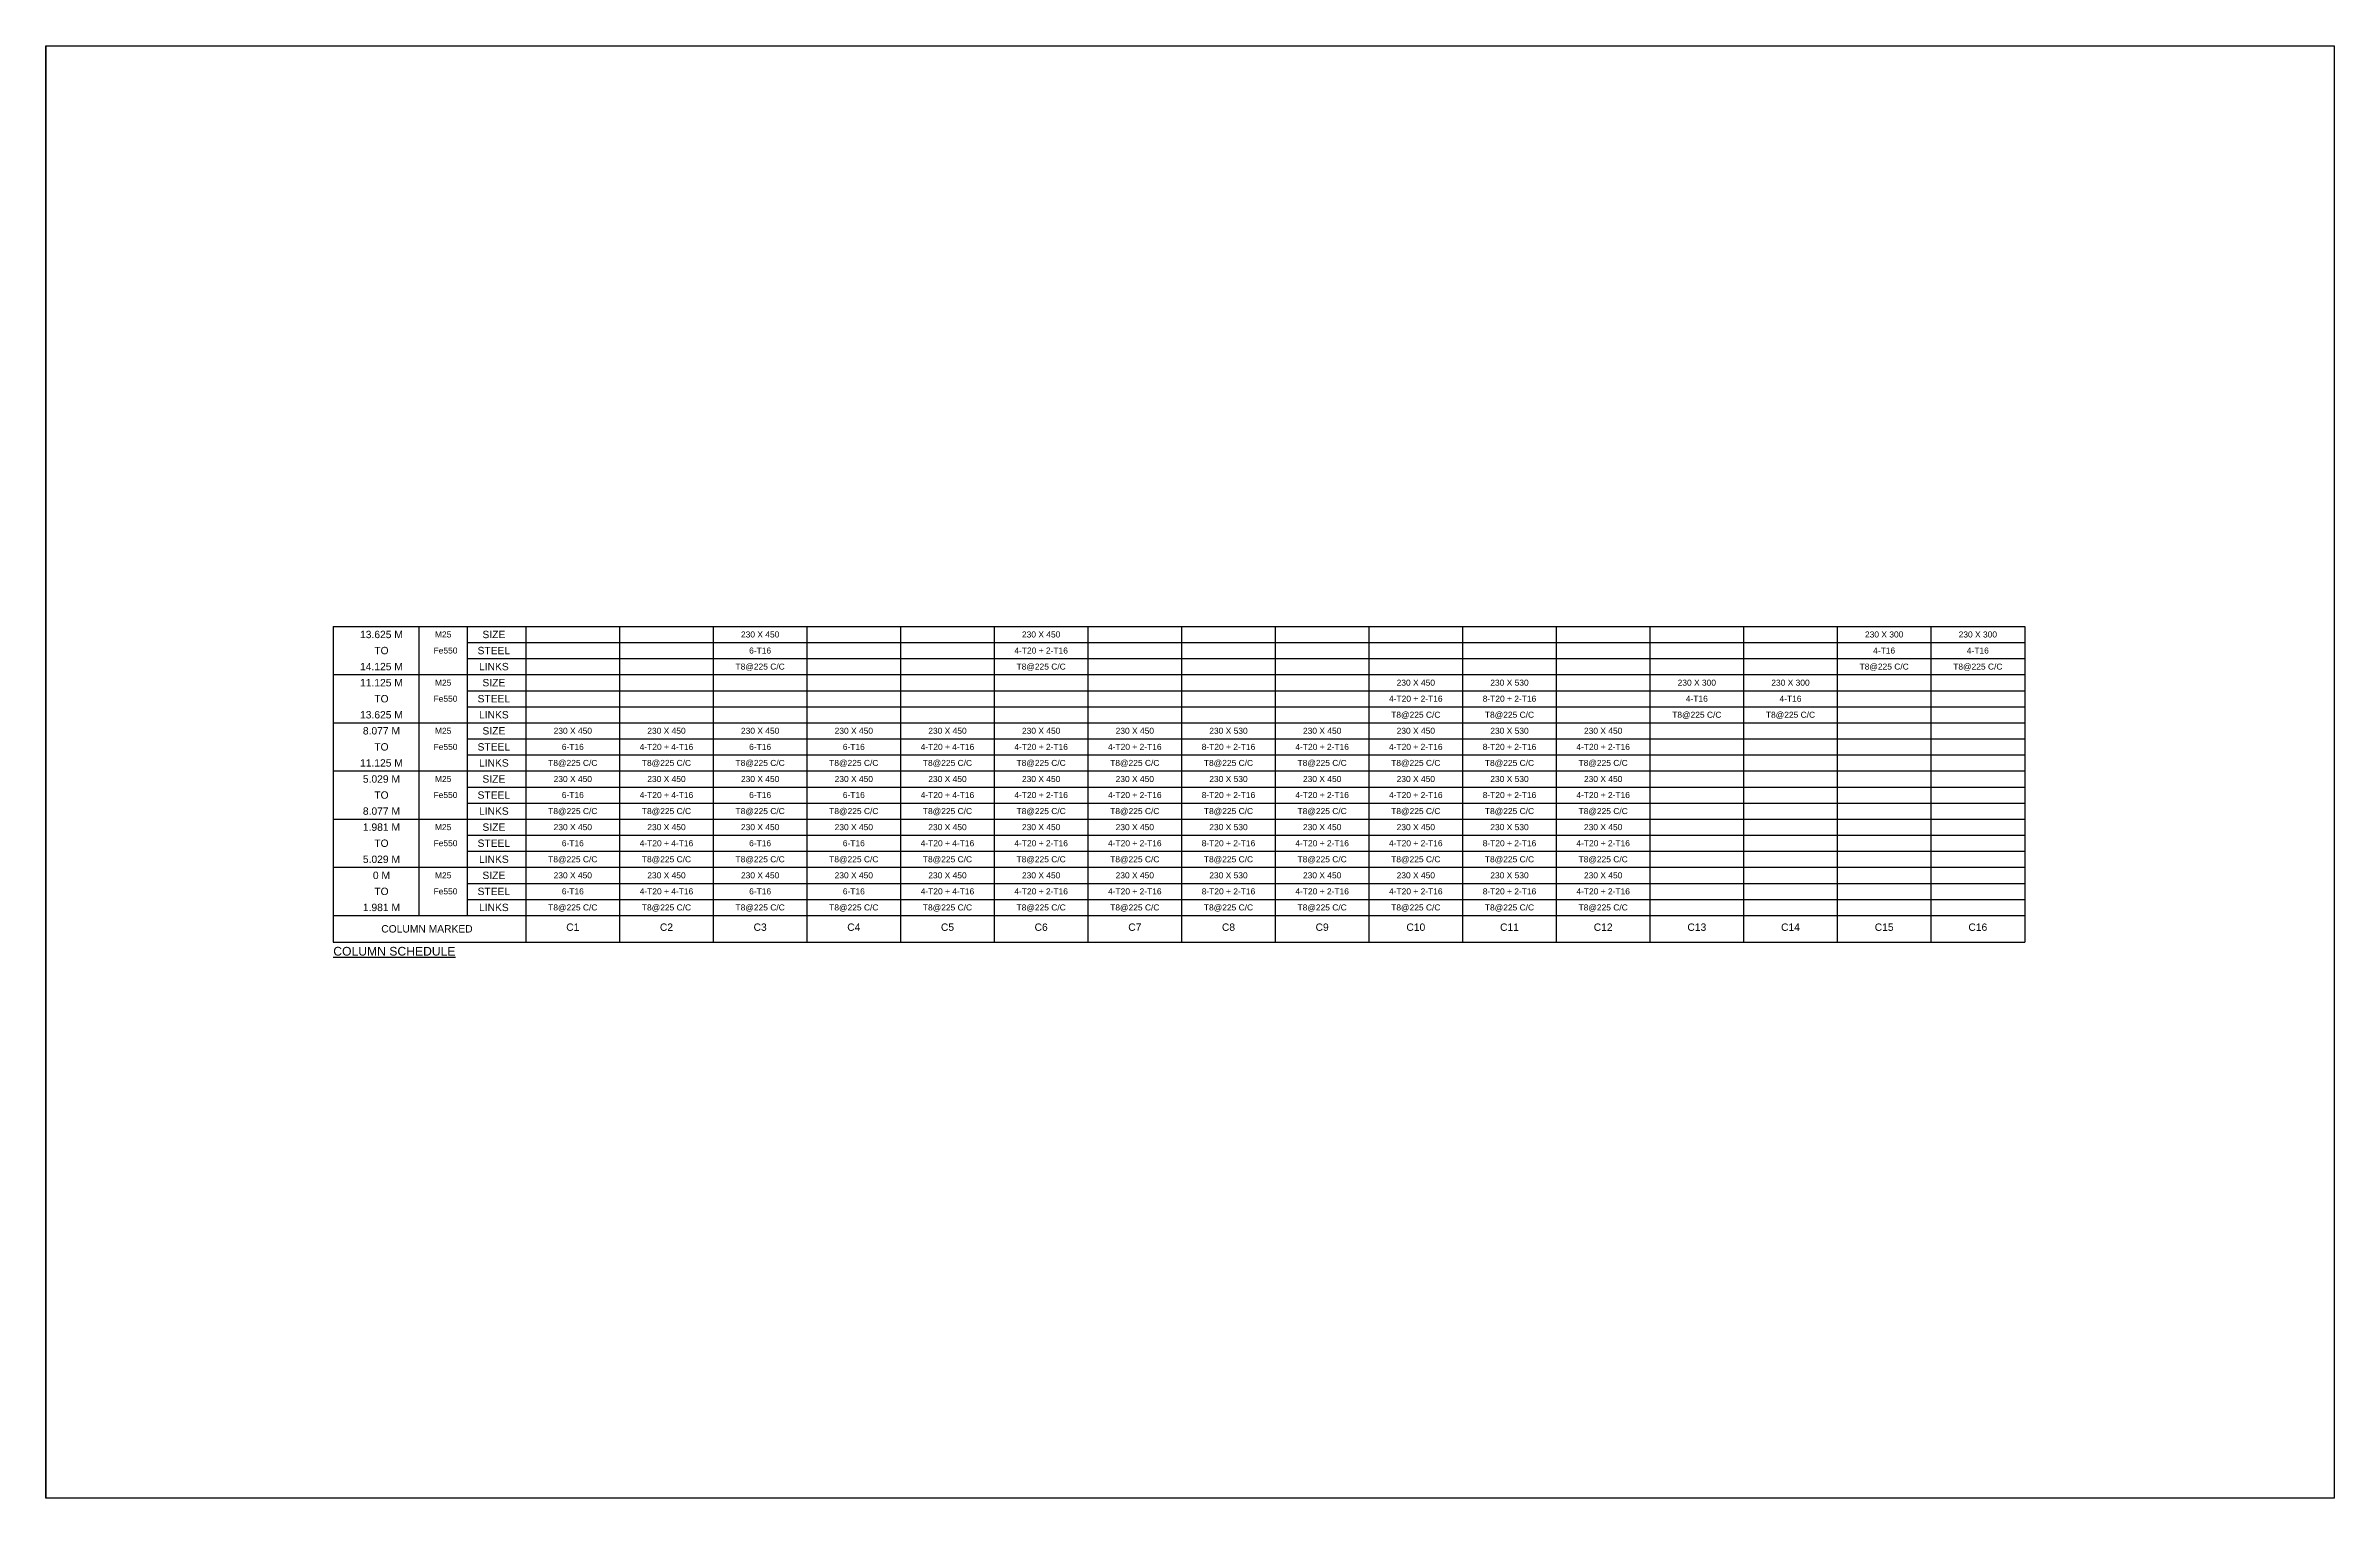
# Model space of a CAD drawing. Header units: inches. Extents: x -816171 to 9366335, y -450961 to 689132.
# Drawn here: x -437948 to -352438, y -22508 to 31771 of the extents above; entities that cross this region are included whole.
import ezdxf
from ezdxf.enums import TextEntityAlignment as Align

# ---------------------------------------------------------------- set-up
doc = ezdxf.new("R2010")
doc.units = ezdxf.units.IN
doc.header["$MEASUREMENT"] = 0
for name, color, linetype in [('Labels', 4, 'Continuous'), ('Schedule Border', 60, 'Continuous'), ('Schedule Header', 4, 'Continuous'), ('Schedule Line', 60, 'Continuous'), ('Text', 31, 'Continuous')]:
    doc.layers.add(name, color=color, linetype=linetype)
doc.styles.add('SC-COL1', font='SansSerif')
doc.styles.add('SC-COL2', font='SansSerif')

msp = doc.modelspace()

# ---------------------------------------------------------------- texts
at = {"layer": 'Labels', "style": 'SC-COL1'}
msp.add_text('%%uCOLUMN SCHEDULE', height=325, dxfattribs=at).set_placement((-427204.98917, -2229.28489))
at = {"layer": 'Schedule Header', "style": 'SC-COL2'}
for s, p in [('13.625 M', (-425404.98917, 9770.71511)), ('SIZE', (-421204.98917, 9770.71511)), ('14.125 M', (-425404.98917, 8570.71511)), ('TO', (-425404.98917, 9170.71511)), ('STEEL', (-421204.98917, 9170.71511)), ('LINKS', (-421204.98917, 8570.71511)), ('11.125 M', (-425404.98917, 7970.71511)), ('SIZE', (-421204.98917, 7970.71511)), ('13.625 M', (-425404.98917, 6770.71511)), ('TO', (-425404.98917, 7370.71511)), ('STEEL', (-421204.98917, 7370.71511)), ('LINKS', (-421204.98917, 6770.71511)), ('8.077 M', (-425404.98917, 6170.71511)), ('SIZE', (-421204.98917, 6170.71511)), ('TO', (-425404.98917, 5570.71511)), ('STEEL', (-421204.98917, 5570.71511)), ('11.125 M', (-425404.98917, 4970.71511)), ('5.029 M', (-425404.98917, 4370.71511)), ('LINKS', (-421204.98917, 4970.71511)), ('SIZE', (-421204.98917, 4370.71511)), ('TO', (-425404.98917, 3770.71511)), ('STEEL', (-421204.98917, 3770.71511)), ('8.077 M', (-425404.98917, 3170.71511)), ('1.981 M', (-425404.98917, 2570.71511)), ('LINKS', (-421204.98917, 3170.71511)), ('SIZE', (-421204.98917, 2570.71511)), ('TO', (-425404.98917, 1970.71511)), ('STEEL', (-421204.98917, 1970.71511)), ('5.029 M', (-425404.98917, 1370.71511)), ('0 M', (-425404.98917, 770.71511)), ('LINKS', (-421204.98917, 1370.71511)), ('SIZE', (-421204.98917, 770.71511)), ('TO', (-425404.98917, 170.71511)), ('STEEL', (-421204.98917, 170.71511)), ('1.981 M', (-425404.98917, -429.28489)), ('LINKS', (-421204.98917, -429.28489)), ('COLUMN MARKED', (-423704.98917, -1229.28489))]:
    msp.add_text(s, height=275, dxfattribs=at).set_placement(p, align=Align.MIDDLE_CENTER)
at = {"layer": 'Schedule Header', "char_height": 275, "attachment_point": 2, "style": 'SC-COL2'}
for s, insert in [('C1', (-418254.98917, -1029.28489)), ('C2', (-414754.98917, -1029.28489)), ('C3', (-411254.98917, -1029.28489)), ('C4', (-407754.98917, -1029.28489)), ('C5', (-404254.98917, -1029.28489)), ('C6', (-400754.98917, -1029.28489)), ('C7', (-397254.98917, -1029.28489)), ('C8', (-393754.98917, -1029.28489)), ('C9', (-390254.98917, -1029.28489)), ('C10', (-386754.98917, -1029.28489)), ('C11', (-383254.98917, -1029.28489)), ('C12', (-379754.98917, -1029.28489)), ('C13', (-376254.98917, -1029.28489)), ('C14', (-372754.98917, -1029.28489)), ('C15', (-369254.98917, -1029.28489)), ('C16', (-365754.98917, -1029.28489))]:
    msp.add_mtext(s, dxfattribs=dict(at, insert=insert))
at = {"layer": 'Text', "style": 'SC-COL1'}
for s, p in [('M25 ', (-423054.98917, 9770.71511)), ('230 X 450', (-411254.98917, 9770.71511)), ('230 X 450', (-400754.98917, 9770.71511)), ('230 X 300', (-369254.98917, 9770.71511)), ('230 X 300', (-365754.98917, 9770.71511)), (' Fe550', (-423054.98917, 9170.71511)), ('T8@225 C/C', (-411254.98917, 8570.71511)), ('6-T16', (-411254.98917, 9170.71511)), ('4-T20 + 2-T16', (-400754.98917, 9170.71511)), ('T8@225 C/C', (-400754.98917, 8570.71511)), ('T8@225 C/C', (-369254.98917, 8570.71511)), ('4-T16', (-369254.98917, 9170.71511)), ('T8@225 C/C', (-365754.98917, 8570.71511)), ('4-T16', (-365754.98917, 9170.71511)), ('M25 ', (-423054.98917, 7970.71511)), ('230 X 450', (-386754.98917, 7970.71511)), ('230 X 530', (-383254.98917, 7970.71511)), ('230 X 300', (-376254.98917, 7970.71511)), ('230 X 300', (-372754.98917, 7970.71511)), (' Fe550', (-423054.98917, 7370.71511)), ('4-T20 + 2-T16', (-386754.98917, 7370.71511)), ('T8@225 C/C', (-386754.98917, 6770.71511)), ('8-T20 + 2-T16', (-383254.98917, 7370.71511)), ('T8@225 C/C', (-383254.98917, 6770.71511)), ('T8@225 C/C', (-376254.98917, 6770.71511)), ('4-T16', (-376254.98917, 7370.71511)), ('T8@225 C/C', (-372754.98917, 6770.71511)), ('4-T16', (-372754.98917, 7370.71511)), ('M25 ', (-423054.98917, 6170.71511)), ('230 X 450', (-418254.98917, 6170.71511)), ('230 X 450', (-414754.98917, 6170.71511)), ('230 X 450', (-411254.98917, 6170.71511)), ('230 X 450', (-407754.98917, 6170.71511)), ('230 X 450', (-404254.98917, 6170.71511)), ('230 X 450', (-400754.98917, 6170.71511)), ('230 X 450', (-397254.98917, 6170.71511)), ('230 X 530', (-393754.98917, 6170.71511)), ('230 X 450', (-390254.98917, 6170.71511)), ('230 X 450', (-386754.98917, 6170.71511)), ('230 X 530', (-383254.98917, 6170.71511)), ('230 X 450', (-379754.98917, 6170.71511)), (' Fe550', (-423054.98917, 5570.71511)), ('6-T16', (-418254.98917, 5570.71511)), ('4-T20 + 4-T16', (-414754.98917, 5570.71511)), ('6-T16', (-411254.98917, 5570.71511)), ('6-T16', (-407754.98917, 5570.71511)), ('4-T20 + 4-T16', (-404254.98917, 5570.71511)), ('4-T20 + 2-T16', (-400754.98917, 5570.71511)), ('4-T20 + 2-T16', (-397254.98917, 5570.71511)), ('8-T20 + 2-T16', (-393754.98917, 5570.71511)), ('4-T20 + 2-T16', (-390254.98917, 5570.71511)), ('4-T20 + 2-T16', (-386754.98917, 5570.71511)), ('8-T20 + 2-T16', (-383254.98917, 5570.71511)), ('4-T20 + 2-T16', (-379754.98917, 5570.71511)), ('M25 ', (-423054.98917, 4370.71511)), ('T8@225 C/C', (-418254.98917, 4970.71511)), ('230 X 450', (-418254.98917, 4370.71511)), ('T8@225 C/C', (-414754.98917, 4970.71511)), ('230 X 450', (-414754.98917, 4370.71511)), ('T8@225 C/C', (-411254.98917, 4970.71511)), ('230 X 450', (-411254.98917, 4370.71511)), ('T8@225 C/C', (-407754.98917, 4970.71511)), ('230 X 450', (-407754.98917, 4370.71511)), ('T8@225 C/C', (-404254.98917, 4970.71511)), ('230 X 450', (-404254.98917, 4370.71511)), ('T8@225 C/C', (-400754.98917, 4970.71511)), ('230 X 450', (-400754.98917, 4370.71511)), ('T8@225 C/C', (-397254.98917, 4970.71511)), ('230 X 450', (-397254.98917, 4370.71511)), ('T8@225 C/C', (-393754.98917, 4970.71511)), ('230 X 530', (-393754.98917, 4370.71511)), ('T8@225 C/C', (-390254.98917, 4970.71511)), ('230 X 450', (-390254.98917, 4370.71511)), ('T8@225 C/C', (-386754.98917, 4970.71511)), ('230 X 450', (-386754.98917, 4370.71511)), ('T8@225 C/C', (-383254.98917, 4970.71511)), ('230 X 530', (-383254.98917, 4370.71511)), ('T8@225 C/C', (-379754.98917, 4970.71511)), ('230 X 450', (-379754.98917, 4370.71511)), (' Fe550', (-423054.98917, 3770.71511)), ('6-T16', (-418254.98917, 3770.71511)), ('4-T20 + 4-T16', (-414754.98917, 3770.71511)), ('6-T16', (-411254.98917, 3770.71511)), ('6-T16', (-407754.98917, 3770.71511)), ('4-T20 + 4-T16', (-404254.98917, 3770.71511)), ('4-T20 + 2-T16', (-400754.98917, 3770.71511)), ('4-T20 + 2-T16', (-397254.98917, 3770.71511)), ('8-T20 + 2-T16', (-393754.98917, 3770.71511)), ('4-T20 + 2-T16', (-390254.98917, 3770.71511)), ('4-T20 + 2-T16', (-386754.98917, 3770.71511)), ('8-T20 + 2-T16', (-383254.98917, 3770.71511)), ('4-T20 + 2-T16', (-379754.98917, 3770.71511)), ('M25 ', (-423054.98917, 2570.71511)), ('T8@225 C/C', (-418254.98917, 3170.71511)), ('230 X 450', (-418254.98917, 2570.71511)), ('T8@225 C/C', (-414754.98917, 3170.71511)), ('230 X 450', (-414754.98917, 2570.71511)), ('T8@225 C/C', (-411254.98917, 3170.71511)), ('230 X 450', (-411254.98917, 2570.71511)), ('T8@225 C/C', (-407754.98917, 3170.71511)), ('230 X 450', (-407754.98917, 2570.71511)), ('T8@225 C/C', (-404254.98917, 3170.71511)), ('230 X 450', (-404254.98917, 2570.71511)), ('T8@225 C/C', (-400754.98917, 3170.71511)), ('230 X 450', (-400754.98917, 2570.71511)), ('T8@225 C/C', (-397254.98917, 3170.71511)), ('230 X 450', (-397254.98917, 2570.71511)), ('T8@225 C/C', (-393754.98917, 3170.71511)), ('230 X 530', (-393754.98917, 2570.71511)), ('T8@225 C/C', (-390254.98917, 3170.71511)), ('230 X 450', (-390254.98917, 2570.71511)), ('T8@225 C/C', (-386754.98917, 3170.71511)), ('230 X 450', (-386754.98917, 2570.71511)), ('T8@225 C/C', (-383254.98917, 3170.71511)), ('230 X 530', (-383254.98917, 2570.71511)), ('T8@225 C/C', (-379754.98917, 3170.71511)), ('230 X 450', (-379754.98917, 2570.71511)), (' Fe550', (-423054.98917, 1970.71511)), ('6-T16', (-418254.98917, 1970.71511)), ('4-T20 + 4-T16', (-414754.98917, 1970.71511)), ('6-T16', (-411254.98917, 1970.71511)), ('6-T16', (-407754.98917, 1970.71511)), ('4-T20 + 4-T16', (-404254.98917, 1970.71511)), ('4-T20 + 2-T16', (-400754.98917, 1970.71511)), ('4-T20 + 2-T16', (-397254.98917, 1970.71511)), ('8-T20 + 2-T16', (-393754.98917, 1970.71511)), ('4-T20 + 2-T16', (-390254.98917, 1970.71511)), ('4-T20 + 2-T16', (-386754.98917, 1970.71511)), ('8-T20 + 2-T16', (-383254.98917, 1970.71511)), ('4-T20 + 2-T16', (-379754.98917, 1970.71511)), ('M25 ', (-423054.98917, 770.71511)), ('T8@225 C/C', (-418254.98917, 1370.71511)), ('230 X 450', (-418254.98917, 770.71511)), ('T8@225 C/C', (-414754.98917, 1370.71511)), ('230 X 450', (-414754.98917, 770.71511)), ('T8@225 C/C', (-411254.98917, 1370.71511)), ('230 X 450', (-411254.98917, 770.71511)), ('T8@225 C/C', (-407754.98917, 1370.71511)), ('230 X 450', (-407754.98917, 770.71511)), ('T8@225 C/C', (-404254.98917, 1370.71511)), ('230 X 450', (-404254.98917, 770.71511)), ('T8@225 C/C', (-400754.98917, 1370.71511)), ('230 X 450', (-400754.98917, 770.71511)), ('T8@225 C/C', (-397254.98917, 1370.71511)), ('230 X 450', (-397254.98917, 770.71511)), ('T8@225 C/C', (-393754.98917, 1370.71511)), ('230 X 530', (-393754.98917, 770.71511)), ('T8@225 C/C', (-390254.98917, 1370.71511)), ('230 X 450', (-390254.98917, 770.71511)), ('T8@225 C/C', (-386754.98917, 1370.71511)), ('230 X 450', (-386754.98917, 770.71511)), ('T8@225 C/C', (-383254.98917, 1370.71511)), ('230 X 530', (-383254.98917, 770.71511)), ('T8@225 C/C', (-379754.98917, 1370.71511)), ('230 X 450', (-379754.98917, 770.71511)), (' Fe550', (-423054.98917, 170.71511)), ('6-T16', (-418254.98917, 170.71511)), ('4-T20 + 4-T16', (-414754.98917, 170.71511)), ('6-T16', (-411254.98917, 170.71511)), ('6-T16', (-407754.98917, 170.71511)), ('4-T20 + 4-T16', (-404254.98917, 170.71511)), ('4-T20 + 2-T16', (-400754.98917, 170.71511)), ('4-T20 + 2-T16', (-397254.98917, 170.71511)), ('8-T20 + 2-T16', (-393754.98917, 170.71511)), ('4-T20 + 2-T16', (-390254.98917, 170.71511)), ('4-T20 + 2-T16', (-386754.98917, 170.71511)), ('8-T20 + 2-T16', (-383254.98917, 170.71511)), ('4-T20 + 2-T16', (-379754.98917, 170.71511)), ('T8@225 C/C', (-418254.98917, -429.28489)), ('T8@225 C/C', (-414754.98917, -429.28489)), ('T8@225 C/C', (-411254.98917, -429.28489)), ('T8@225 C/C', (-407754.98917, -429.28489)), ('T8@225 C/C', (-404254.98917, -429.28489)), ('T8@225 C/C', (-400754.98917, -429.28489)), ('T8@225 C/C', (-397254.98917, -429.28489)), ('T8@225 C/C', (-393754.98917, -429.28489)), ('T8@225 C/C', (-390254.98917, -429.28489)), ('T8@225 C/C', (-386754.98917, -429.28489)), ('T8@225 C/C', (-383254.98917, -429.28489)), ('T8@225 C/C', (-379754.98917, -429.28489))]:
    msp.add_text(s, height=225, dxfattribs=at).set_placement(p, align=Align.MIDDLE_CENTER)

# ---------------------------------------------------------------- linework, layer by layer
msp.add_lwpolyline([(-437948.1692, 31770.64531), (-352437.9355, 31770.64531), (-352437.9355, -22507.8199), (-437948.1692, -22507.8199)], close=True)
msp.add_lwpolyline([(-437948.1692, 31770.64531), (-437948.1692, -22507.8199)])
at = {"layer": 'Schedule Border'}
for p, q in [((-427204.98917, 10070.71511), (-364004.98917, 10070.71511)), ((-427204.98917, 10070.71511), (-427204.98917, -1729.28489)), ((-420004.98917, 10070.71511), (-420004.98917, -1729.28489)), ((-364004.98917, 10070.71511), (-364004.98917, -1729.28489)), ((-427204.98917, 8270.71511), (-364004.98917, 8270.71511)), ((-422204.98917, 8270.71511), (-364004.98917, 8270.71511)), ((-427204.98917, 6470.71511), (-364004.98917, 6470.71511)), ((-422204.98917, 6470.71511), (-364004.98917, 6470.71511)), ((-427204.98917, 4670.71511), (-364004.98917, 4670.71511)), ((-422204.98917, 4670.71511), (-364004.98917, 4670.71511)), ((-427204.98917, 2870.71511), (-364004.98917, 2870.71511)), ((-422204.98917, 2870.71511), (-364004.98917, 2870.71511)), ((-427204.98917, 1070.71511), (-364004.98917, 1070.71511)), ((-422204.98917, 1070.71511), (-364004.98917, 1070.71511)), ((-427204.98917, -729.28489), (-364004.98917, -729.28489)), ((-422204.98917, -729.28489), (-364004.98917, -729.28489)), ((-427204.98917, -1729.28489), (-364004.98917, -1729.28489)), ((-427204.98917, -1729.28489), (-364004.98917, -1729.28489))]:
    msp.add_line(p, q, dxfattribs=at)
at = {"layer": 'Schedule Line'}
for p, q in [((-424004.98917, 10070.71511), (-424004.98917, -729.28489)), ((-422204.98917, 10070.71511), (-422204.98917, -729.28489)), ((-422204.98917, 9470.71511), (-364004.98917, 9470.71511)), ((-416504.98917, 10070.71511), (-416504.98917, -1729.28489)), ((-413004.98917, 10070.71511), (-413004.98917, -1729.28489)), ((-409504.98917, 10070.71511), (-409504.98917, -1729.28489)), ((-406004.98917, 10070.71511), (-406004.98917, -1729.28489)), ((-402504.98917, 10070.71511), (-402504.98917, -1729.28489)), ((-399004.98917, 10070.71511), (-399004.98917, -1729.28489)), ((-395504.98917, 10070.71511), (-395504.98917, -1729.28489)), ((-392004.98917, 10070.71511), (-392004.98917, -1729.28489)), ((-388504.98917, 10070.71511), (-388504.98917, -1729.28489)), ((-385004.98917, 10070.71511), (-385004.98917, -1729.28489)), ((-381504.98917, 10070.71511), (-381504.98917, -1729.28489)), ((-378004.98917, 10070.71511), (-378004.98917, -1729.28489)), ((-374504.98917, 10070.71511), (-374504.98917, -1729.28489)), ((-371004.98917, 10070.71511), (-371004.98917, -1729.28489)), ((-367504.98917, 10070.71511), (-367504.98917, -1729.28489)), ((-422204.98917, 8870.71511), (-364004.98917, 8870.71511)), ((-422204.98917, 7670.71511), (-364004.98917, 7670.71511)), ((-422204.98917, 7070.71511), (-364004.98917, 7070.71511)), ((-422204.98917, 5870.71511), (-364004.98917, 5870.71511)), ((-422204.98917, 5270.71511), (-364004.98917, 5270.71511)), ((-422204.98917, 4070.71511), (-364004.98917, 4070.71511)), ((-422204.98917, 3470.71511), (-364004.98917, 3470.71511)), ((-422204.98917, 2270.71511), (-364004.98917, 2270.71511)), ((-422204.98917, 1670.71511), (-364004.98917, 1670.71511)), ((-422204.98917, 470.71511), (-364004.98917, 470.71511)), ((-422204.98917, -129.28489), (-364004.98917, -129.28489))]:
    msp.add_line(p, q, dxfattribs=at)

msp.set_redraw_order([(e.dxf.handle, doc.entitydb.next_handle()) for e in msp.query("TEXT MTEXT ATTDEF DIMENSION ARC_DIMENSION")])  # texts and dimensions are drawn at this point

doc.saveas('drawing.dxf')
